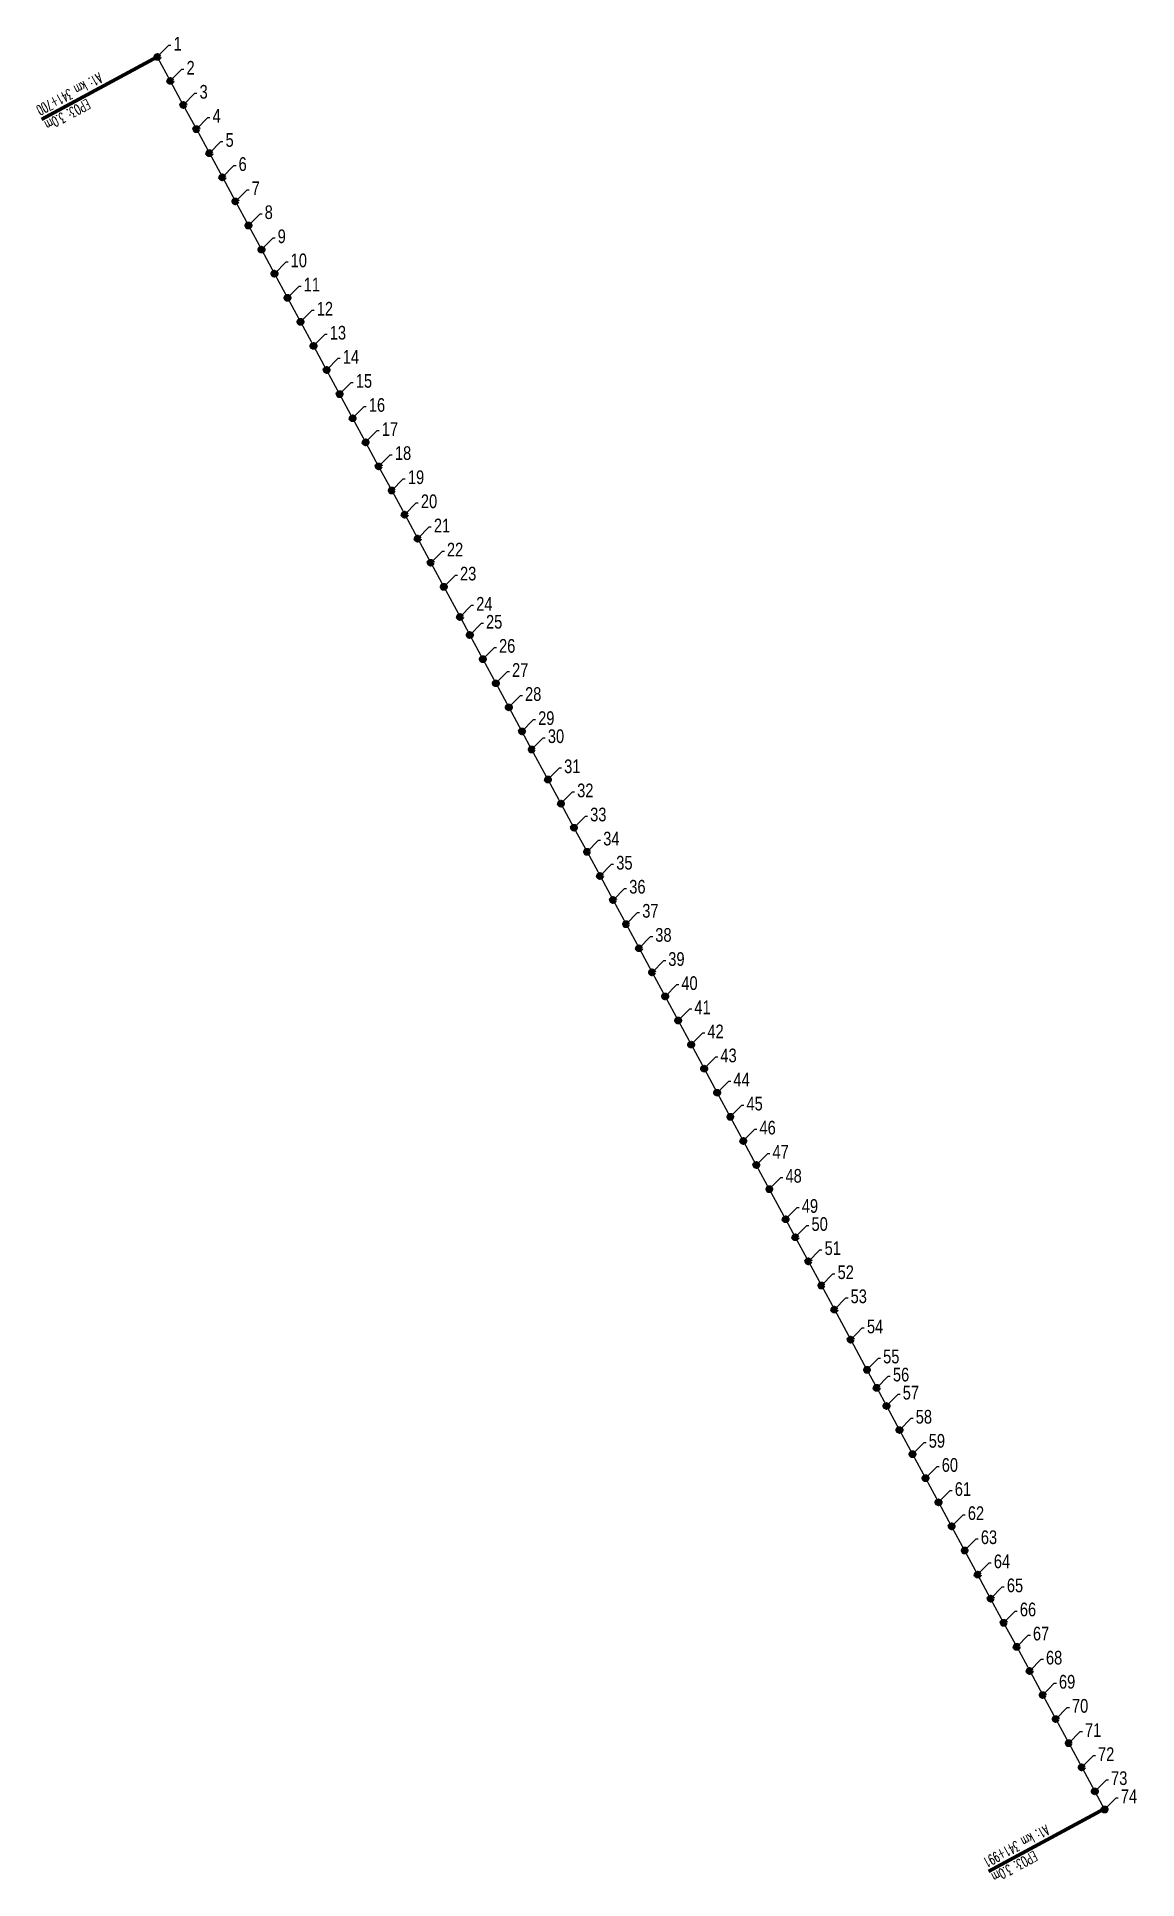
# Model space of a CAD drawing. Header units: metres. Extents: x 7402779 to 7405920, y 5696902 to 5712005.
# Drawn here: x 7404004.4 to 7404165.2, y 5706325 to 5706594.1 of the extents above; entities that cross this region are included whole.
import ezdxf

# ---------------------------------------------------------------- set-up
doc = ezdxf.new("R2010")
doc.units = ezdxf.units.M
for name, color, linetype in [('Ekran_akustyczny', 100, 'Continuous'), ('Ekran_akustyczny_3m_opis', 7, 'Continuous'), ('Ekran_akustyczny_pale', 100, 'Continuous'), ('Ekran_akustyczny_pale_opis', 1, 'Continuous')]:
    doc.layers.add(name, color=color, linetype=linetype)
doc.styles.add('CDMSTYLE', font='CDMSIMPL', dxfattribs={"width": 0.8, "bigfont": 'CDMBIGPL'})
doc.styles.add('simplex 0.60', font='simplex.shx', dxfattribs={"width": 0.6})
doc.dimstyles.new('CDM-ME200MM', dxfattribs={"dimscale": 0.2, "dimtxt": 2.5, "dimasz": 1.5, "dimexe": 1.5, "dimexo": 5, "dimgap": 0.5, "dimtad": 1, "dimdec": 0, "dimlfac": 1000, "dimrnd": 1, "dimzin": 9, "dimtxsty": 'CDMSTYLE', "dimblk": 'OBLIQUE', "dimcen": 2.5, "dimdle": 1.5, "dimclrd": 9, "dimclre": 9, "dimadec": 1, "dimazin": 2, "dimtfac": 1, "dimtdec": 0, "dimtix": 1, "dimtmove": 2, "dimatfit": 3, "dimldrblk": 'NONE', "dimfxl": 1, "dimtvp": 1, "dimtolj": 1, "dimtzin": 0, "dimlwd": 25, "dimlwe": 25, "dimarcsym": 0})

msp = doc.modelspace()

# ---------------------------------------------------------------- texts
at = {"layer": 'Ekran_akustyczny_3m_opis', "lineweight": 100, "char_height": 1.5, "attachment_point": 9, "rotation": 208.3889, "style": 'simplex 0.60'}
for s, insert in [('A1: km 341+700', (7404004.21, 5706583.88)), ('EP03: 3.0m', (7404005.41, 5706581.66)), ('A1: km 341+991', (7404142.52, 5706327.96)), ('EP03: 3.0m', (7404143.72, 5706325.74))]:
    msp.add_mtext(s, dxfattribs=dict(at, insert=insert))
at = {"layer": 'Ekran_akustyczny_pale_opis', "color": 1, "lineweight": 100, "char_height": 2, "attachment_point": 4, "style": 'CDMSTYLE'}
for s, insert in [('1', (7404024.41, 5706593.1)), ('2', (7404026.31, 5706589.58)), ('3', (7404028.21, 5706586.06)), ('4', (7404030.11, 5706582.54)), ('5', (7404032.01, 5706579.02)), ('6', (7404033.91, 5706575.5)), ('7', (7404035.82, 5706571.98)), ('8', (7404037.72, 5706568.47)), ('9', (7404039.62, 5706564.95)), ('10', (7404041.52, 5706561.43)), ('11', (7404043.42, 5706557.91)), ('12', (7404045.33, 5706554.39)), ('13', (7404047.23, 5706550.87)), ('14', (7404049.13, 5706547.35)), ('15', (7404051.03, 5706543.83)), ('16', (7404052.93, 5706540.31)), ('17', (7404054.83, 5706536.8)), ('18', (7404056.74, 5706533.28)), ('19', (7404058.64, 5706529.76)), ('20', (7404060.54, 5706526.24)), ('21', (7404062.44, 5706522.72)), ('22', (7404064.34, 5706519.2)), ('23', (7404066.25, 5706515.68)), ('24', (7404068.62, 5706511.28)), ('25', (7404070.05, 5706508.64)), ('26', (7404071.95, 5706505.12)), ('27', (7404073.85, 5706501.61)), ('28', (7404075.75, 5706498.09)), ('29', (7404077.66, 5706494.57)), ('30', (7404079.08, 5706491.93)), ('31', (7404081.46, 5706487.53)), ('32', (7404083.36, 5706484.01)), ('33', (7404085.26, 5706480.49)), ('34', (7404087.17, 5706476.97)), ('35', (7404089.07, 5706473.45)), ('36', (7404090.97, 5706469.94)), ('37', (7404092.87, 5706466.42)), ('38', (7404094.77, 5706462.9)), ('39', (7404096.67, 5706459.38)), ('40', (7404098.58, 5706455.86)), ('41', (7404100.48, 5706452.34)), ('42', (7404102.38, 5706448.82)), ('43', (7404104.28, 5706445.3)), ('44', (7404106.18, 5706441.78)), ('45', (7404108.09, 5706438.26)), ('46', (7404109.99, 5706434.75)), ('47', (7404111.89, 5706431.23)), ('48', (7404113.79, 5706427.71)), ('49', (7404116.17, 5706423.31)), ('50', (7404117.59, 5706420.67)), ('51', (7404119.5, 5706417.15)), ('52', (7404121.4, 5706413.63)), ('53', (7404123.3, 5706410.11)), ('54', (7404125.68, 5706405.71)), ('55', (7404128.05, 5706401.32)), ('56', (7404129.48, 5706398.68)), ('57', (7404130.91, 5706396.04)), ('58', (7404132.81, 5706392.52)), ('59', (7404134.71, 5706389)), ('60', (7404136.61, 5706385.48)), ('61', (7404138.51, 5706381.96)), ('62', (7404140.42, 5706378.44)), ('63', (7404142.32, 5706374.92)), ('64', (7404144.22, 5706371.4)), ('65', (7404146.12, 5706367.89)), ('66', (7404148.02, 5706364.37)), ('67', (7404149.93, 5706360.85)), ('68', (7404151.83, 5706357.33)), ('69', (7404153.73, 5706353.81)), ('70', (7404155.63, 5706350.29)), ('71', (7404157.53, 5706346.77)), ('72', (7404159.43, 5706343.25)), ('73', (7404161.34, 5706339.73)), ('74', (7404162.76, 5706337.09))]:
    msp.add_mtext(s, dxfattribs=dict(at, insert=insert))

# ---------------------------------------------------------------- blocks, each defined once
blk = doc.blocks.new('_None')
blk = doc.blocks.new('_OBLIQUE')
at = {"color": 0, "linetype": 'ByBlock'}
blk.add_line((-0.5, -0.5), (0.5, 0.5), dxfattribs=at)

# ---------------------------------------------------------------- linework, layer by layer
at = {"layer": 'Ekran_akustyczny', "linetype": 'Continuous', "lineweight": -3}
msp.add_lwpolyline([(7404022.04, 5706591.17), (7404023.94, 5706587.66), (7404025.84, 5706584.14), (7404027.74, 5706580.62), (7404029.64, 5706577.1), (7404031.54, 5706573.58), (7404033.45, 5706570.06), (7404035.35, 5706566.54), (7404037.25, 5706563.02), (7404039.15, 5706559.5), (7404041.05, 5706555.99), (7404042.96, 5706552.47), (7404044.86, 5706548.95), (7404046.76, 5706545.43), (7404048.66, 5706541.91), (7404050.56, 5706538.39), (7404052.46, 5706534.87), (7404054.37, 5706531.35), (7404056.27, 5706527.83), (7404058.17, 5706524.31), (7404060.07, 5706520.79), (7404061.97, 5706517.28), (7404063.88, 5706513.76), (7404066.25, 5706509.36), (7404067.68, 5706506.72), (7404069.58, 5706503.2), (7404071.48, 5706499.68), (7404073.38, 5706496.16), (7404075.29, 5706492.64), (7404076.71, 5706490), (7404079.09, 5706485.61), (7404080.99, 5706482.09), (7404082.89, 5706478.57), (7404084.8, 5706475.05), (7404086.7, 5706471.53), (7404088.6, 5706468.01), (7404090.5, 5706464.49), (7404092.4, 5706460.97), (7404094.3, 5706457.45), (7404096.21, 5706453.93), (7404098.11, 5706450.42), (7404100.01, 5706446.9), (7404101.91, 5706443.38), (7404103.81, 5706439.86), (7404105.72, 5706436.34), (7404107.62, 5706432.82), (7404109.52, 5706429.3), (7404111.42, 5706425.78), (7404113.8, 5706421.38), (7404115.22, 5706418.75), (7404117.13, 5706415.23), (7404119.03, 5706411.71), (7404120.93, 5706408.19), (7404123.31, 5706403.79), (7404125.68, 5706399.39), (7404127.11, 5706396.75), (7404128.54, 5706394.11), (7404130.44, 5706390.59), (7404132.34, 5706387.08), (7404134.24, 5706383.56), (7404136.14, 5706380.04), (7404138.05, 5706376.52), (7404139.95, 5706373), (7404141.85, 5706369.48), (7404143.75, 5706365.96), (7404145.65, 5706362.44), (7404147.56, 5706358.92), (7404149.46, 5706355.4), (7404151.36, 5706351.88), (7404153.26, 5706348.37), (7404155.16, 5706344.85), (7404157.07, 5706341.33), (7404158.97, 5706337.81), (7404160.39, 5706335.17)], dxfattribs=at)
at = {"layer": 'Ekran_akustyczny_3m_opis', "lineweight": 100}
for p, q in [((7404005.19, 5706582.07), (7404022.12, 5706591.22)), ((7404143.5, 5706326.15), (7404160.44, 5706335.3))]:
    msp.add_line(p, q, dxfattribs=at)
at = {"layer": 'Ekran_akustyczny_pale', "lineweight": 100}
for centre in [(7404022.04, 5706591.17), (7404023.94, 5706587.66), (7404025.84, 5706584.14), (7404027.74, 5706580.62), (7404029.64, 5706577.1), (7404031.54, 5706573.58), (7404033.45, 5706570.06), (7404035.35, 5706566.54), (7404037.25, 5706563.02), (7404039.15, 5706559.5), (7404041.05, 5706555.98), (7404042.96, 5706552.47), (7404044.86, 5706548.95), (7404046.76, 5706545.43), (7404048.66, 5706541.91), (7404050.56, 5706538.39), (7404052.46, 5706534.87), (7404054.37, 5706531.35), (7404056.27, 5706527.83), (7404058.17, 5706524.31), (7404060.07, 5706520.8), (7404061.97, 5706517.28), (7404063.88, 5706513.76), (7404066.25, 5706509.36), (7404067.68, 5706506.72), (7404069.58, 5706503.2), (7404071.48, 5706499.68), (7404073.38, 5706496.16), (7404075.29, 5706492.64), (7404076.71, 5706490), (7404079.09, 5706485.61), (7404080.99, 5706482.09), (7404082.89, 5706478.57), (7404084.8, 5706475.05), (7404086.7, 5706471.53), (7404088.6, 5706468.01), (7404090.5, 5706464.49), (7404092.4, 5706460.97), (7404094.3, 5706457.45), (7404096.21, 5706453.93), (7404098.11, 5706450.42), (7404100.01, 5706446.9), (7404101.91, 5706443.38), (7404103.81, 5706439.86), (7404105.72, 5706436.34), (7404107.62, 5706432.82), (7404109.52, 5706429.3), (7404111.42, 5706425.78), (7404113.8, 5706421.38), (7404115.22, 5706418.75), (7404117.13, 5706415.23), (7404119.03, 5706411.71), (7404120.93, 5706408.19), (7404123.31, 5706403.79), (7404125.68, 5706399.39), (7404127.11, 5706396.75), (7404128.54, 5706394.11), (7404130.44, 5706390.59), (7404132.34, 5706387.07), (7404134.24, 5706383.56), (7404136.14, 5706380.04), (7404138.05, 5706376.52), (7404139.95, 5706373), (7404141.85, 5706369.48), (7404143.75, 5706365.96), (7404145.65, 5706362.44), (7404147.56, 5706358.92), (7404149.46, 5706355.4), (7404151.36, 5706351.88), (7404153.26, 5706348.37), (7404155.16, 5706344.85), (7404157.06, 5706341.33), (7404158.97, 5706337.81), (7404160.39, 5706335.17)]:
    msp.add_circle(centre, 0.3, dxfattribs=at)

msp.set_redraw_order([(e.dxf.handle, doc.entitydb.next_handle()) for e in msp.query("TEXT MTEXT ATTDEF DIMENSION ARC_DIMENSION")])  # texts and dimensions are drawn at this point

# ---------------------------------------------------------------- leaders
at = {"layer": 'Ekran_akustyczny_pale_opis', "color": 1, "lineweight": 100, "annotation_type": 0, "has_hookline": 1, "hookline_direction": 0}
for points, text_width in [([(7404022.04, 5706591.17), (7404023.73, 5706592.89), (7404024.03, 5706592.89)], 0.381), ([(7404023.94, 5706587.66), (7404025.63, 5706589.37), (7404025.93, 5706589.37)], 1.07), ([(7404025.84, 5706584.14), (7404027.53, 5706585.85), (7404027.83, 5706585.85)], 1.07), ([(7404027.74, 5706580.62), (7404029.43, 5706582.33), (7404029.73, 5706582.33)], 1.14), ([(7404029.64, 5706577.1), (7404031.33, 5706578.81), (7404031.63, 5706578.81)], 1.07), ([(7404031.54, 5706573.58), (7404033.24, 5706575.29), (7404033.54, 5706575.29)], 0.99), ([(7404033.45, 5706570.06), (7404035.14, 5706571.77), (7404035.44, 5706571.77)], 1.07), ([(7404035.35, 5706566.54), (7404037.04, 5706568.25), (7404037.34, 5706568.25)], 1.07), ([(7404037.25, 5706563.02), (7404038.94, 5706564.74), (7404039.24, 5706564.74)], 0.99), ([(7404039.15, 5706559.5), (7404040.84, 5706561.22), (7404041.14, 5706561.22)], 2.29), ([(7404041.05, 5706555.98), (7404042.75, 5706557.7), (7404043.05, 5706557.7)], 1.6), ([(7404042.96, 5706552.47), (7404044.65, 5706554.18), (7404044.95, 5706554.18)], 2.29), ([(7404044.86, 5706548.95), (7404046.55, 5706550.66), (7404046.85, 5706550.66)], 2.29), ([(7404046.76, 5706545.43), (7404048.45, 5706547.14), (7404048.75, 5706547.14)], 2.36), ([(7404048.66, 5706541.91), (7404050.35, 5706543.62), (7404050.65, 5706543.62)], 2.29), ([(7404050.56, 5706538.39), (7404052.25, 5706540.1), (7404052.55, 5706540.1)], 2.21), ([(7404052.46, 5706534.87), (7404054.16, 5706536.58), (7404054.46, 5706536.58)], 2.29), ([(7404054.37, 5706531.35), (7404056.06, 5706533.06), (7404056.36, 5706533.06)], 2.29), ([(7404056.27, 5706527.83), (7404057.96, 5706529.55), (7404058.26, 5706529.55)], 2.21), ([(7404058.17, 5706524.31), (7404059.86, 5706526.03), (7404060.16, 5706526.03)], 2.59), ([(7404060.07, 5706520.8), (7404061.76, 5706522.51), (7404062.06, 5706522.51)], 1.9), ([(7404061.97, 5706517.28), (7404063.67, 5706518.99), (7404063.97, 5706518.99)], 2.59), ([(7404063.88, 5706513.76), (7404065.57, 5706515.47), (7404065.87, 5706515.47)], 2.59), ([(7404066.25, 5706509.36), (7404067.94, 5706511.07), (7404068.24, 5706511.07)], 2.67), ([(7404067.68, 5706506.72), (7404069.37, 5706508.43), (7404069.67, 5706508.43)], 2.59), ([(7404069.58, 5706503.2), (7404071.27, 5706504.91), (7404071.57, 5706504.91)], 2.51), ([(7404071.48, 5706499.68), (7404073.17, 5706501.39), (7404073.47, 5706501.39)], 2.59), ([(7404073.38, 5706496.16), (7404075.08, 5706497.88), (7404075.38, 5706497.88)], 2.59), ([(7404075.29, 5706492.64), (7404076.98, 5706494.36), (7404077.28, 5706494.36)], 2.51), ([(7404076.71, 5706490), (7404078.4, 5706491.72), (7404078.7, 5706491.72)], 2.59), ([(7404079.09, 5706485.61), (7404080.78, 5706487.32), (7404081.08, 5706487.32)], 1.9), ([(7404080.99, 5706482.09), (7404082.68, 5706483.8), (7404082.98, 5706483.8)], 2.59), ([(7404082.89, 5706478.57), (7404084.59, 5706480.28), (7404084.89, 5706480.28)], 2.59), ([(7404084.8, 5706475.05), (7404086.49, 5706476.76), (7404086.79, 5706476.76)], 2.67), ([(7404086.7, 5706471.53), (7404088.39, 5706473.24), (7404088.69, 5706473.24)], 2.59), ([(7404088.6, 5706468.01), (7404090.29, 5706469.72), (7404090.59, 5706469.72)], 2.51), ([(7404090.5, 5706464.49), (7404092.19, 5706466.2), (7404092.49, 5706466.2)], 2.59), ([(7404092.4, 5706460.97), (7404094.09, 5706462.69), (7404094.39, 5706462.69)], 2.59), ([(7404094.3, 5706457.45), (7404096, 5706459.17), (7404096.3, 5706459.17)], 2.51), ([(7404096.21, 5706453.93), (7404097.9, 5706455.65), (7404098.2, 5706455.65)], 2.59), ([(7404098.11, 5706450.42), (7404099.8, 5706452.13), (7404100.1, 5706452.13)], 1.9), ([(7404100.01, 5706446.9), (7404101.7, 5706448.61), (7404102, 5706448.61)], 2.59), ([(7404101.91, 5706443.38), (7404103.6, 5706445.09), (7404103.9, 5706445.09)], 2.59), ([(7404103.81, 5706439.86), (7404105.51, 5706441.57), (7404105.81, 5706441.57)], 2.67), ([(7404105.72, 5706436.34), (7404107.41, 5706438.05), (7404107.71, 5706438.05)], 2.59), ([(7404107.62, 5706432.82), (7404109.31, 5706434.53), (7404109.61, 5706434.53)], 2.51), ([(7404109.52, 5706429.3), (7404111.21, 5706431.01), (7404111.51, 5706431.01)], 2.59), ([(7404111.42, 5706425.78), (7404113.11, 5706427.5), (7404113.41, 5706427.5)], 2.59), ([(7404113.8, 5706421.38), (7404115.49, 5706423.1), (7404115.79, 5706423.1)], 2.51), ([(7404115.22, 5706418.75), (7404116.92, 5706420.46), (7404117.22, 5706420.46)], 2.59), ([(7404117.13, 5706415.23), (7404118.82, 5706416.94), (7404119.12, 5706416.94)], 1.9), ([(7404119.03, 5706411.71), (7404120.72, 5706413.42), (7404121.02, 5706413.42)], 2.59), ([(7404120.93, 5706408.19), (7404122.62, 5706409.9), (7404122.92, 5706409.9)], 2.59), ([(7404123.31, 5706403.79), (7404125, 5706405.5), (7404125.3, 5706405.5)], 2.67), ([(7404125.68, 5706399.39), (7404127.38, 5706401.1), (7404127.68, 5706401.1)], 2.59), ([(7404127.11, 5706396.75), (7404128.8, 5706398.46), (7404129.1, 5706398.46)], 2.51), ([(7404128.54, 5706394.11), (7404130.23, 5706395.83), (7404130.53, 5706395.83)], 2.59), ([(7404130.44, 5706390.59), (7404132.13, 5706392.31), (7404132.43, 5706392.31)], 2.59), ([(7404132.34, 5706387.07), (7404134.03, 5706388.79), (7404134.33, 5706388.79)], 2.51), ([(7404134.24, 5706383.56), (7404135.93, 5706385.27), (7404136.23, 5706385.27)], 2.59), ([(7404136.14, 5706380.04), (7404137.84, 5706381.75), (7404138.14, 5706381.75)], 1.9), ([(7404138.05, 5706376.52), (7404139.74, 5706378.23), (7404140.04, 5706378.23)], 2.59), ([(7404139.95, 5706373), (7404141.64, 5706374.71), (7404141.94, 5706374.71)], 2.59), ([(7404141.85, 5706369.48), (7404143.54, 5706371.19), (7404143.84, 5706371.19)], 2.67), ([(7404143.75, 5706365.96), (7404145.44, 5706367.67), (7404145.74, 5706367.67)], 2.59), ([(7404145.65, 5706362.44), (7404147.35, 5706364.15), (7404147.65, 5706364.15)], 2.51), ([(7404147.56, 5706358.92), (7404149.25, 5706360.64), (7404149.55, 5706360.64)], 2.59), ([(7404149.46, 5706355.4), (7404151.15, 5706357.12), (7404151.45, 5706357.12)], 2.59), ([(7404151.36, 5706351.88), (7404153.05, 5706353.6), (7404153.35, 5706353.6)], 2.51), ([(7404153.26, 5706348.37), (7404154.95, 5706350.08), (7404155.25, 5706350.08)], 2.59), ([(7404155.16, 5706344.85), (7404156.85, 5706346.56), (7404157.15, 5706346.56)], 1.9), ([(7404157.06, 5706341.33), (7404158.76, 5706343.04), (7404159.06, 5706343.04)], 2.59), ([(7404158.97, 5706337.81), (7404160.66, 5706339.52), (7404160.96, 5706339.52)], 2.59), ([(7404160.39, 5706335.17), (7404162.08, 5706336.88), (7404162.38, 5706336.88)], 2.67)]:
    msp.add_leader(points, dimstyle='CDM-ME200MM', override={"dimtxt": 3.5, "dimgap": 0.5, "dimtad": 0, "dimzin": 0, "dimclrd": 1}, dxfattribs=dict(at, text_width=text_width))

doc.saveas('drawing.dxf')
